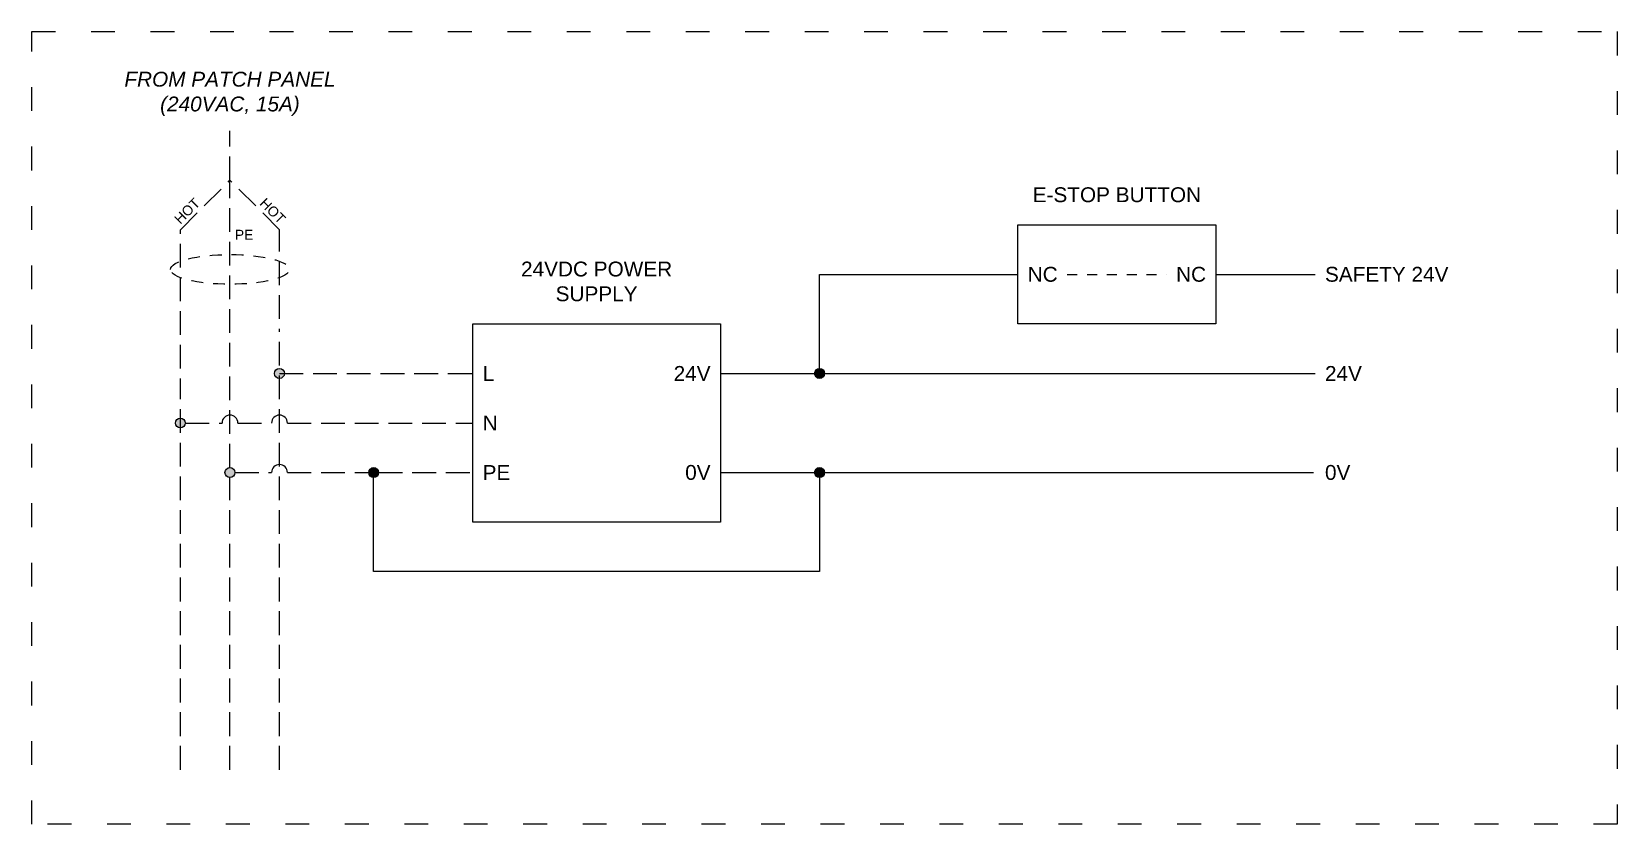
# Model space of a CAD drawing. Header units: inches. Extents: x -10 to 106, y 10 to 28.
# Drawn here: x 70.14 to 86.14, y 9.62 to 17.62 of the extents above; entities that cross this region are included whole.
import ezdxf

# ---------------------------------------------------------------- set-up
doc = ezdxf.new("R2010")
doc.units = ezdxf.units.IN
doc.header["$MEASUREMENT"] = 0
doc.linetypes.add('ACAD_ISO02W100', pattern=[15, 12, -3])
doc.linetypes.add('ACAD_ISO03W100', pattern=[30, 12, -18])
doc.styles.get("Standard").update_dxf_attribs({"font": 'arial.ttf'})

msp = doc.modelspace()

# ---------------------------------------------------------------- texts
at = {"linetype": 'ACAD_ISO02W100', "ltscale": 0.02, "insert": (72.145, 16.771), "char_height": 0.15, "attachment_point": 8}
msp.add_mtext_dynamic_manual_height_columns('{\\fArial|b0|i1|c0|p34;FROM PATCH PANEL (240VAC, 15A)}', width=2.3635, gutter_width=1, heights=[0], dxfattribs=at)
at = {"linetype": 'ACAD_ISO02W100', "ltscale": 0.02, "char_height": 0.15, "width": 1.97192, "attachment_point": 8}
for s, insert in [('E-STOP BUTTON', (81.095, 15.898)), ('24VDC POWER SUPPLY', (75.845, 14.898))]:
    msp.add_mtext(s, dxfattribs=dict(at, insert=insert))
at = {"color": 3, "char_height": 0.1, "width": 4.46392}
for insert, attachment_point, rotation in [((71.645, 15.671), 7, 45), ((72.645, 15.671), 9, 315)]:
    msp.add_mtext('{\\C256;HOT}', dxfattribs=dict(at, insert=insert, attachment_point=attachment_point, rotation=rotation))
at = {"color": 3, "insert": (72.195, 15.521), "char_height": 0.1, "width": 4.46392, "attachment_point": 7}
msp.add_mtext('{\\C256;PE}', dxfattribs=at)
at = {"color": 3, "char_height": 0.15}
for s, insert, attachment_point in [('{\\C256;NC}', (80.195, 15.171), 4), ('{\\C256;NC}', (81.995, 15.171), 6), ('{\\C256;SAFETY 24V}', (83.195, 15.171), 4), ('{\\C256;L}', (74.695, 14.171), 4), ('{\\C256;24V}', (76.995, 14.171), 6), ('{\\C256;24V}', (83.195, 14.171), 4), ('{\\C256;N}', (74.695, 13.671), 4), ('{\\C256;PE}', (74.695, 13.171), 4), ('{\\C256;0V}', (76.995, 13.171), 6), ('{\\C256;0V}', (83.195, 13.171), 4)]:
    msp.add_mtext_dynamic_manual_height_columns(s, width=1.47407, gutter_width=1, heights=[0], dxfattribs=dict(at, insert=insert, attachment_point=attachment_point))

# ---------------------------------------------------------------- hatches: boundary and pattern name
h = msp.add_hatch(color=1)
h.dxf.hatch_style = 1
h.paths.add_polyline_path([(72.695, 14.171, 1), (72.595, 14.171, 1)])
h.paths.add_polyline_path([(71.695, 13.671, 1), (71.595, 13.671, 1)])
h.paths.add_polyline_path([(72.095, 13.171, 1), (72.195, 13.171, 1)])
h = msp.add_hatch(color=3)
h.dxf.hatch_style = 1
h.paths.add_polyline_path([(78.145, 14.171, 1), (78.045, 14.171, 1)])
h = msp.add_hatch(color=1)
h.dxf.hatch_style = 1
h.paths.add_polyline_path([(73.545, 13.171, 1), (73.645, 13.171, 1)])
h = msp.add_hatch(color=3)
h.dxf.hatch_style = 1
h.paths.add_polyline_path([(78.045, 13.171, 1), (78.145, 13.171, 1)])

# ---------------------------------------------------------------- linework, layer by layer
at = {"color": 1, "linetype": 'ACAD_ISO02W100', "ltscale": 0.02}
for p, q in [((72.145, 16.121), (72.145, 16.621)), ((71.645, 15.621), (72.145, 16.121)), ((72.145, 13.221), (72.145, 16.121)), ((72.645, 15.621), (72.145, 16.121)), ((71.645, 14.221), (71.645, 15.621)), ((72.645, 14.721), (72.645, 15.621)), ((72.645, 10.171), (72.645, 14.621)), ((71.645, 10.171), (71.645, 14.121)), ((72.645, 14.171), (74.595, 14.171)), ((71.695, 13.671), (72.065, 13.671)), ((72.225, 13.671), (72.565, 13.671)), ((72.725, 13.671), (74.595, 13.671)), ((72.145, 10.171), (72.145, 13.121)), ((72.195, 13.171), (72.565, 13.171)), ((72.725, 13.171), (73.545, 13.171)), ((73.645, 13.171), (74.595, 13.171))]:
    msp.add_line(p, q, dxfattribs=at)
at = {"color": 3}
for p, q in [((78.095, 14.171), (78.095, 15.171)), ((78.095, 15.171), (80.095, 15.171)), ((82.095, 15.171), (83.095, 15.171)), ((77.095, 14.171), (83.095, 14.171)), ((73.595, 12.171), (73.595, 13.121)), ((77.095, 13.171), (83.078, 13.171)), ((78.095, 13.171), (78.095, 12.171)), ((78.095, 12.171), (73.595, 12.171))]:
    msp.add_line(p, q, dxfattribs=at)
at = {"linetype": 'ACAD_ISO03W100', "ltscale": 0.005}
msp.add_line((80.595, 15.171), (81.595, 15.171), dxfattribs=at)
at = {"linetype": 'ACAD_ISO03W100', "ltscale": 0.02}
msp.add_lwpolyline([(70.145, 17.621), (86.145, 17.621), (86.145, 9.621), (70.145, 9.621)], close=True, dxfattribs=at)
for points in [[(80.095, 15.671), (82.095, 15.671), (82.095, 14.671), (80.095, 14.671)], [(74.595, 14.671), (77.095, 14.671), (77.095, 12.671), (74.595, 12.671)]]:
    msp.add_lwpolyline(points, close=True)
at = {"color": 1}
for centre in [(72.645, 14.171), (71.645, 13.671), (72.145, 13.171), (73.595, 13.171)]:
    msp.add_circle(centre, 0.05, dxfattribs=at)
at = {"color": 3}
for centre in [(78.095, 14.171), (78.095, 13.171)]:
    msp.add_circle(centre, 0.05, dxfattribs=at)
at = {"color": 1}
for centre in [(72.145, 13.671), (72.645, 13.671), (72.645, 13.171)]:
    msp.add_arc(centre, 0.08, 0, 180, dxfattribs=at)
at = {"linetype": 'ACAD_ISO02W100', "ltscale": 0.01}
msp.add_ellipse((72.145, 15.221), major_axis=(-0.6, 0), ratio=0.25, dxfattribs=at)

msp.set_redraw_order([(e.dxf.handle, doc.entitydb.next_handle()) for e in msp.query("TEXT MTEXT ATTDEF DIMENSION ARC_DIMENSION")])  # texts and dimensions are drawn at this point

doc.saveas('drawing.dxf')
